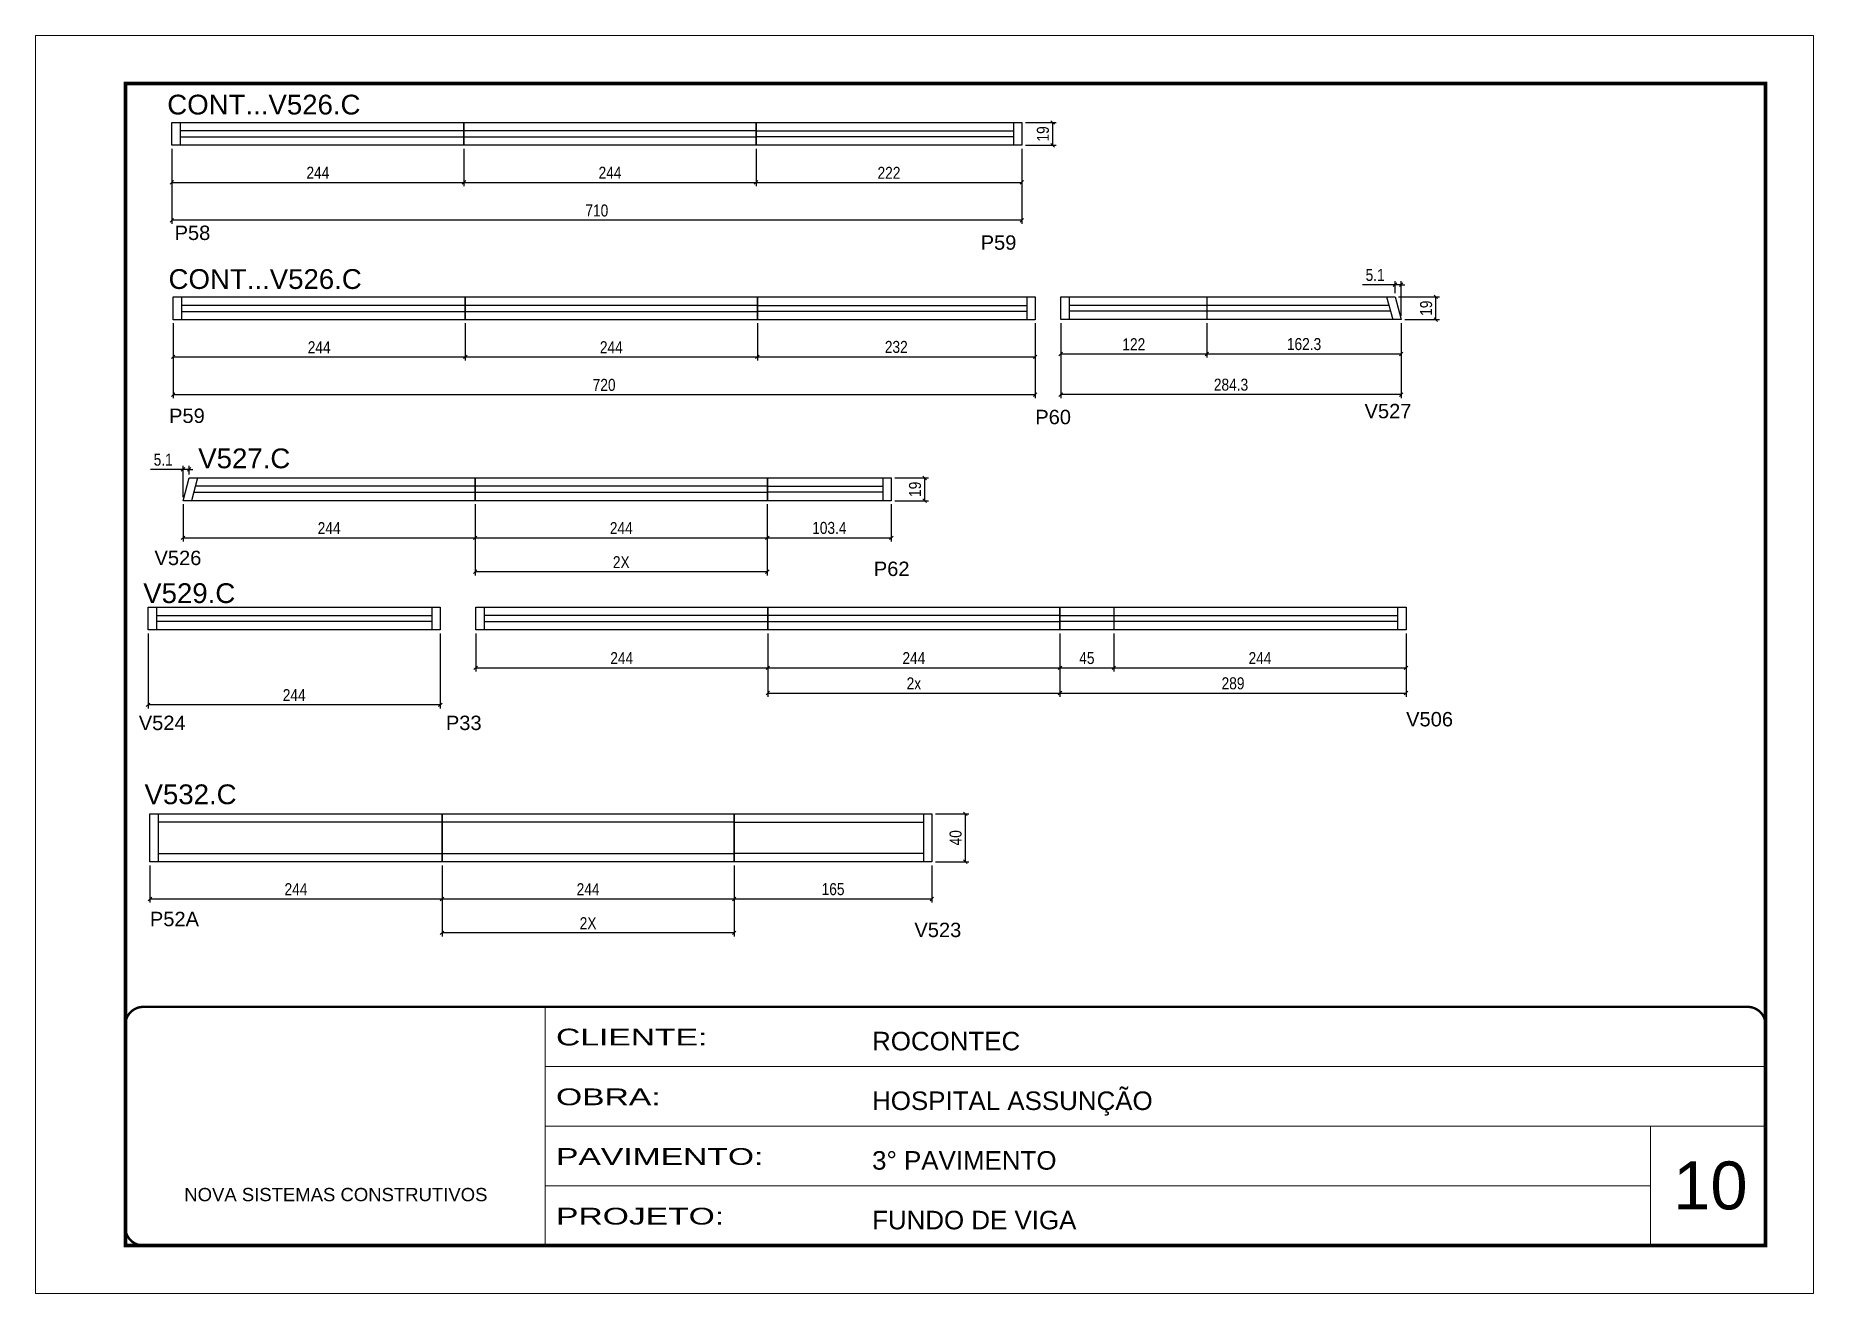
# Model space of a CAD drawing. Extents: x 2216 to 8470, y 226 to 4722.
# Drawn here: x 3815 to 5300, y 1375 to 2425 of the extents above; entities that cross this region are included whole.
import ezdxf

# ---------------------------------------------------------------- set-up
doc = ezdxf.new("R2010")
doc.units = 0
doc.linetypes.add('CONTINUO', pattern=[0])
doc.linetypes.add('DASHED', pattern=[0.75, 0.5, -0.25])
doc.layers.add('00 - FELIPE', color=2, linetype='Continuous', plot=False)
for name, color, linetype in [('5', 5, 'Continuous'), ('COTA', 241, 'Continuous'), ('NOMENCLATURA', 7, 'Continuous'), ('Painéis', 200, 'Continuous'), ('SARR_2.2x7', 40, 'Continuous')]:
    doc.layers.add(name, color=color, linetype=linetype)
for name, color, linetype, lineweight in [('CARIMBO', 255, 'Continuous', 9), ('Folhas', 255, 'Continuous', 9), ('Romaneio', 3, 'Continuous', 13), ('SARRAFO DE PRESSAO', 251, 'DASHED', 9)]:
    doc.layers.add(name, color=color, linetype=linetype, lineweight=lineweight)
doc.styles.add('ARIAL', font='arial.ttf')
doc.styles.add('COTA TECNICA', font='techl___.ttf', dxfattribs={"height": 10})
doc.styles.add('COTA TECNICA-50', font='techl___.ttf', dxfattribs={"height": 10})
doc.styles.get("Standard").update_dxf_attribs({"font": 'arial.ttf'})
doc.styles.add('Tecnologia', font='')
doc.styles.get('Tecnologia').set_extended_font_data('Forgotten Futurist')
doc.dimstyles.new('COTA PAINEL-50', dxfattribs={"dimtxt": 10, "dimasz": 3, "dimexe": 3, "dimexo": 3, "dimgap": 3, "dimtad": 1, "dimdec": 1, "dimzin": 12, "dimdsep": 46, "dimtxsty": 'COTA TECNICA-50', "dimblk1": 'OBLIQUE', "dimblk2": 'OBLIQUE', "dimsah": 1, "dimcen": 0.9, "dimclrd": 4, "dimclre": 4, "dimclrt": 240, "dimadec": 1, "dimazin": 3, "dimtfac": 1, "dimtdec": 1, "dimtmove": 0, "dimatfit": 3, "dimfxl": 1, "dimtolj": 1, "dimtzin": 12, "dimarcsym": 0})
doc.dimstyles.new('PAINEL', dxfattribs={"dimtxt": 10, "dimasz": 3, "dimexe": 3, "dimexo": 3, "dimgap": 3, "dimtad": 1, "dimdec": 1, "dimzin": 12, "dimdsep": 46, "dimtxsty": 'COTA TECNICA', "dimblk1": 'OBLIQUE', "dimblk2": 'OBLIQUE', "dimsah": 1, "dimcen": 0.9, "dimclrd": 4, "dimclre": 4, "dimclrt": 240, "dimadec": 1, "dimazin": 3, "dimtfac": 1, "dimtdec": 1, "dimtmove": 0, "dimatfit": 3, "dimfxl": 1, "dimtolj": 1, "dimtzin": 12, "dimarcsym": 0})

msp = doc.modelspace()

# ---------------------------------------------------------------- texts
at = {"layer": '5', "linetype": 'Continuous'}
for s, p in [('P58', (3930.81, 2254.02)), ('P59', (4604.1, 2245.9)), ('P59', (3926.21, 2101.3)), ('P60', (4649.71, 2100.27)), ('V527', (4924.75, 2105.23)), ('V526', (3914.02, 1982.65)), ('P62', (4514.86, 1973.54)), ('V524', (3900.91, 1844.95)), ('P33', (4157.42, 1844.95)), ('V506', (4959.48, 1848.02)), ('P52A', (3910.18, 1681.22)), ('V523', (4548.75, 1672.11))]:
    msp.add_text(s, height=12, rotation=359.99996, dxfattribs=at).set_placement(p)
at = {"layer": 'CARIMBO', "style": 'ARIAL'}
msp.add_text('10', height=40, dxfattribs=at).set_placement((5182.55, 1444.81))
at = {"layer": 'NOMENCLATURA', "linetype": 'Continuous'}
for s, p in [('CONT...V526.C', (3924.71, 2358.81)), ('CONT...V526.C', (3925.79, 2213.18)), ('V527.C', (3950.58, 2063.49)), ('V529.C', (3904.62, 1950.98)), ('V532.C', (3905.73, 1783.06))]:
    msp.add_text(s, height=16.5, dxfattribs=at).set_placement(p)

# ---------------------------------------------------------------- blocks, each defined once
blk = doc.blocks.new('9999999999')
at = {"color": 30, "linetype": 'CONTINUO'}
for p, q in [((98564.6, 34230.2), (98564.6, 34429.4)), ((98564.6, 34379.6), (99584, 34379.6)), ((98564.6, 34329.8), (99488, 34329.8)), ((99584, 34329.8), (99488, 34329.8)), ((99488, 34329.8), (99488, 34230.2)), ((98564.6, 34280), (99488, 34280))]:
    blk.add_line(p, q, dxfattribs=at)
at = {"color": 30, "linetype": 'CONTINUO', "const_width": 2}
blk.add_lwpolyline([(99584, 34230.2), (99584, 34414.4, 0.414214), (99569, 34429.4), (98229, 34429.4, 0.414214), (98214, 34414.4), (98214, 34245.2, 0.414214), (98229, 34230.2), (99584, 34230.2)], format="xyb", dxfattribs=at)
at = {"layer": 'Folhas'}
blk.add_lwpolyline([(98139, 34190.2), (99624, 34190.2), (99624, 35240.2), (98139, 35240.2)], close=True, dxfattribs=at)
at = {"layer": 'Folhas', "color": 30, "const_width": 3}
blk.add_lwpolyline([(98214, 34230.2), (99584, 34230.2), (99584, 35200.2), (98214, 35200.2)], close=True, dxfattribs=at)
at = {"color": 7, "linetype": 'Continuous', "ltscale": 5, "style": 'ARIAL'}
for s, height, p in [('ROCONTEC', 15.48, (98837.7, 34393.1)), ('HOSPITAL ASSUNÇÃO', 15.483, (98837.7, 34343.3)), ('3° PAVIMENTO', 15.483, (98837.7, 34293.5)), ('NOVA SISTEMAS CONSTRUTIVOS', 11.059, (98263.2, 34267.2)), ('FUNDO DE VIGA', 15.483, (98837.7, 34243.7))]:
    blk.add_text(s, height=height, dxfattribs=at).set_placement(p)
at = {"layer": 'Folhas', "color": 7, "style": 'Tecnologia', "width": 1.5}
for s, p in [('CLIENTE:', (98573.7, 34397.2)), ('OBRA:', (98573.7, 34347.3)), ('PAVIMENTO:', (98573.7, 34297.5)), ('PROJETO:', (98573.7, 34247.7))]:
    blk.add_text(s, height=14, dxfattribs=at).set_placement(p)
blk = doc.blocks.new('_Oblique')
at = {"color": 0, "linetype": 'ByBlock', "lineweight": -2}
blk.add_line((-0.5, -0.5), (0.5, 0.5), dxfattribs=at)
blk = doc.blocks.new('*D144')
at = {"layer": 'COTA', "color": 4, "linetype": 'ByBlock', "lineweight": -2, "transparency": 16777216}
for p, q in [((4416.5, 2330.1), (4416.5, 2299.1)), ((4638.5, 2330.1), (4638.5, 2299.1)), ((4416.5, 2302.1), (4638.5, 2302.1))]:
    blk.add_line(p, q, dxfattribs=at)
at = {"layer": 'Defpoints', "color": 0, "linetype": 'ByBlock', "transparency": 16777216}
for p in [(4416.5, 2333.1), (4638.5, 2333.1), (4638.5, 2302.1)]:
    blk.add_point(p, dxfattribs=at)
at = {"layer": 'COTA', "color": 4, "linetype": 'ByBlock', "lineweight": -2, "transparency": 16777216, "xscale": 3, "yscale": 3, "zscale": 3, "rotation": 180}
blk.add_blockref('_Oblique', (4416.5, 2302.1), dxfattribs=at)
at = {"layer": 'COTA', "color": 4, "linetype": 'ByBlock', "lineweight": -2, "transparency": 16777216, "xscale": 3, "yscale": 3, "zscale": 3}
blk.add_blockref('_Oblique', (4638.5, 2302.1), dxfattribs=at)
at = {"layer": 'COTA', "color": 240, "linetype": 'ByBlock', "transparency": 16777216, "insert": (4527.5, 2310.1), "char_height": 10, "attachment_point": 5, "style": 'COTA TECNICA-50'}
blk.add_mtext('\\A1;222', dxfattribs=at)
blk = doc.blocks.new('*D145')
at = {"layer": 'Defpoints', "color": 0, "linetype": 'ByBlock', "transparency": 16777216}
for p in [(3928.5, 2333.1), (4172.5, 2333.1), (4172.5, 2302.1)]:
    blk.add_point(p, dxfattribs=at)
at = {"layer": 'Romaneio', "color": 4, "linetype": 'ByBlock', "lineweight": -2, "transparency": 16777216}
for p, q in [((3928.5, 2330.1), (3928.5, 2299.1)), ((4172.5, 2330.1), (4172.5, 2299.1)), ((3928.5, 2302.1), (4172.5, 2302.1))]:
    blk.add_line(p, q, dxfattribs=at)
at = {"layer": 'Romaneio', "color": 4, "linetype": 'ByBlock', "lineweight": -2, "transparency": 16777216, "xscale": 3, "yscale": 3, "zscale": 3, "rotation": 180}
blk.add_blockref('_Oblique', (3928.5, 2302.1), dxfattribs=at)
at = {"layer": 'Romaneio', "color": 4, "linetype": 'ByBlock', "lineweight": -2, "transparency": 16777216, "xscale": 3, "yscale": 3, "zscale": 3}
blk.add_blockref('_Oblique', (4172.5, 2302.1), dxfattribs=at)
at = {"layer": 'Romaneio', "color": 240, "linetype": 'ByBlock', "transparency": 16777216, "insert": (4050.5, 2310.2), "char_height": 10, "attachment_point": 5, "style": 'COTA TECNICA-50'}
blk.add_mtext('\\A1;244', dxfattribs=at)
blk = doc.blocks.new('*D29')
at = {"layer": 'Defpoints', "color": 0, "linetype": 'ByBlock', "transparency": 16777216}
for p in [(4172.5, 2333.1), (4416.5, 2333.1), (4416.5, 2302.1)]:
    blk.add_point(p, dxfattribs=at)
at = {"layer": 'Romaneio', "color": 4, "linetype": 'ByBlock', "lineweight": -2, "transparency": 16777216}
for p, q in [((4172.5, 2330.1), (4172.5, 2299.1)), ((4416.5, 2330.1), (4416.5, 2299.1)), ((4172.5, 2302.1), (4416.5, 2302.1))]:
    blk.add_line(p, q, dxfattribs=at)
at = {"layer": 'Romaneio', "color": 4, "linetype": 'ByBlock', "lineweight": -2, "transparency": 16777216, "xscale": 3, "yscale": 3, "zscale": 3, "rotation": 180}
blk.add_blockref('_Oblique', (4172.5, 2302.1), dxfattribs=at)
at = {"layer": 'Romaneio', "color": 4, "linetype": 'ByBlock', "lineweight": -2, "transparency": 16777216, "xscale": 3, "yscale": 3, "zscale": 3}
blk.add_blockref('_Oblique', (4416.5, 2302.1), dxfattribs=at)
at = {"layer": 'Romaneio', "color": 240, "linetype": 'ByBlock', "transparency": 16777216, "insert": (4294.5, 2310.2), "char_height": 10, "attachment_point": 5, "style": 'COTA TECNICA-50'}
blk.add_mtext('\\A1;244', dxfattribs=at)
blk = doc.blocks.new('*D30')
at = {"layer": 'COTA', "color": 4, "linetype": 'ByBlock', "lineweight": -2, "transparency": 16777216}
for p, q in [((3928.5, 2330.1), (3928.5, 2267.5)), ((4638.5, 2330.1), (4638.5, 2267.5)), ((4638.5, 2270.5), (3928.5, 2270.5))]:
    blk.add_line(p, q, dxfattribs=at)
at = {"layer": 'Defpoints', "color": 0, "linetype": 'ByBlock', "transparency": 16777216}
for p in [(3928.5, 2333.1), (4638.5, 2333.1), (3928.5, 2270.5)]:
    blk.add_point(p, dxfattribs=at)
at = {"layer": 'COTA', "color": 4, "linetype": 'ByBlock', "lineweight": -2, "transparency": 16777216, "xscale": 3, "yscale": 3, "zscale": 3, "rotation": 180}
blk.add_blockref('_Oblique', (3928.5, 2270.5), dxfattribs=at)
at = {"layer": 'COTA', "color": 4, "linetype": 'ByBlock', "lineweight": -2, "transparency": 16777216, "xscale": 3, "yscale": 3, "zscale": 3}
blk.add_blockref('_Oblique', (4638.5, 2270.5), dxfattribs=at)
at = {"layer": 'COTA', "color": 240, "linetype": 'ByBlock', "transparency": 16777216, "insert": (4283.5, 2278.6), "char_height": 10, "attachment_point": 5, "style": 'COTA TECNICA-50'}
blk.add_mtext('\\A1;710', dxfattribs=at)
blk = doc.blocks.new('*D146')
at = {"layer": 'COTA', "color": 4, "linetype": 'ByBlock', "lineweight": -2, "transparency": 16777216}
for p, q in [((4641.5, 2352.1), (4667.2, 2352.1)), ((4664.2, 2352.1), (4664.2, 2333.1)), ((4641.5, 2333.1), (4667.2, 2333.1))]:
    blk.add_line(p, q, dxfattribs=at)
at = {"layer": 'Defpoints', "color": 0, "linetype": 'ByBlock', "transparency": 16777216}
for p in [(4638.5, 2352.1), (4638.5, 2333.1), (4664.2, 2333.1)]:
    blk.add_point(p, dxfattribs=at)
at = {"layer": 'COTA', "color": 4, "linetype": 'ByBlock', "lineweight": -2, "transparency": 16777216, "xscale": 3, "yscale": 3, "zscale": 3}
for p, rotation in [((4664.2, 2352.1), 90), ((4664.2, 2333.1), 270)]:
    blk.add_blockref('_Oblique', p, dxfattribs=dict(at, rotation=rotation))
at = {"layer": 'COTA', "color": 240, "linetype": 'ByBlock', "transparency": 16777216, "insert": (4656.1, 2342.6), "char_height": 10, "attachment_point": 5, "rotation": 90, "style": 'COTA TECNICA-50'}
blk.add_mtext('\\A1;19', dxfattribs=at)
blk = doc.blocks.new('*D147')
at = {"layer": 'COTA', "color": 4, "linetype": 'ByBlock', "lineweight": -2, "transparency": 16777216}
for p, q in [((4417.6, 2184.5), (4417.6, 2153.5)), ((4649.6, 2184.5), (4649.6, 2153.5)), ((4417.6, 2156.5), (4649.6, 2156.5))]:
    blk.add_line(p, q, dxfattribs=at)
at = {"layer": 'Defpoints', "color": 0, "linetype": 'ByBlock', "transparency": 16777216}
for p in [(4417.6, 2187.5), (4649.6, 2187.5), (4649.6, 2156.5)]:
    blk.add_point(p, dxfattribs=at)
at = {"layer": 'COTA', "color": 4, "linetype": 'ByBlock', "lineweight": -2, "transparency": 16777216, "xscale": 3, "yscale": 3, "zscale": 3, "rotation": 180}
blk.add_blockref('_Oblique', (4417.6, 2156.5), dxfattribs=at)
at = {"layer": 'COTA', "color": 4, "linetype": 'ByBlock', "lineweight": -2, "transparency": 16777216, "xscale": 3, "yscale": 3, "zscale": 3}
blk.add_blockref('_Oblique', (4649.6, 2156.5), dxfattribs=at)
at = {"layer": 'COTA', "color": 240, "linetype": 'ByBlock', "transparency": 16777216, "insert": (4533.6, 2164.7), "char_height": 10, "attachment_point": 5, "style": 'COTA TECNICA-50'}
blk.add_mtext('\\A1;232', dxfattribs=at)
blk = doc.blocks.new('*D148')
at = {"layer": 'Defpoints', "color": 0, "linetype": 'ByBlock', "transparency": 16777216}
for p in [(3929.6, 2187.5), (4173.6, 2187.5), (4173.6, 2156.5)]:
    blk.add_point(p, dxfattribs=at)
at = {"layer": 'Romaneio', "color": 4, "linetype": 'ByBlock', "lineweight": -2, "transparency": 16777216}
for p, q in [((3929.6, 2184.5), (3929.6, 2153.5)), ((4173.6, 2184.5), (4173.6, 2153.5)), ((3929.6, 2156.5), (4173.6, 2156.5))]:
    blk.add_line(p, q, dxfattribs=at)
at = {"layer": 'Romaneio', "color": 4, "linetype": 'ByBlock', "lineweight": -2, "transparency": 16777216, "xscale": 3, "yscale": 3, "zscale": 3, "rotation": 180}
blk.add_blockref('_Oblique', (3929.6, 2156.5), dxfattribs=at)
at = {"layer": 'Romaneio', "color": 4, "linetype": 'ByBlock', "lineweight": -2, "transparency": 16777216, "xscale": 3, "yscale": 3, "zscale": 3}
blk.add_blockref('_Oblique', (4173.6, 2156.5), dxfattribs=at)
at = {"layer": 'Romaneio', "color": 240, "linetype": 'ByBlock', "transparency": 16777216, "insert": (4051.6, 2164.5), "char_height": 10, "attachment_point": 5, "style": 'COTA TECNICA-50'}
blk.add_mtext('\\A1;244', dxfattribs=at)
blk = doc.blocks.new('*D31')
at = {"layer": 'Defpoints', "color": 0, "linetype": 'ByBlock', "transparency": 16777216}
for p in [(4173.6, 2187.5), (4417.6, 2187.5), (4417.6, 2156.5)]:
    blk.add_point(p, dxfattribs=at)
at = {"layer": 'Romaneio', "color": 4, "linetype": 'ByBlock', "lineweight": -2, "transparency": 16777216}
for p, q in [((4173.6, 2184.5), (4173.6, 2153.5)), ((4417.6, 2184.5), (4417.6, 2153.5)), ((4173.6, 2156.5), (4417.6, 2156.5))]:
    blk.add_line(p, q, dxfattribs=at)
at = {"layer": 'Romaneio', "color": 4, "linetype": 'ByBlock', "lineweight": -2, "transparency": 16777216, "xscale": 3, "yscale": 3, "zscale": 3, "rotation": 180}
blk.add_blockref('_Oblique', (4173.6, 2156.5), dxfattribs=at)
at = {"layer": 'Romaneio', "color": 4, "linetype": 'ByBlock', "lineweight": -2, "transparency": 16777216, "xscale": 3, "yscale": 3, "zscale": 3}
blk.add_blockref('_Oblique', (4417.6, 2156.5), dxfattribs=at)
at = {"layer": 'Romaneio', "color": 240, "linetype": 'ByBlock', "transparency": 16777216, "insert": (4295.6, 2164.5), "char_height": 10, "attachment_point": 5, "style": 'COTA TECNICA-50'}
blk.add_mtext('\\A1;244', dxfattribs=at)
blk = doc.blocks.new('*D32')
at = {"layer": 'COTA', "color": 4, "linetype": 'ByBlock', "lineweight": -2, "transparency": 16777216}
for p, q in [((3929.6, 2184.5), (3929.6, 2121.9)), ((4649.6, 2184.5), (4649.6, 2121.9)), ((4649.6, 2124.9), (3929.6, 2124.9))]:
    blk.add_line(p, q, dxfattribs=at)
at = {"layer": 'Defpoints', "color": 0, "linetype": 'ByBlock', "transparency": 16777216}
for p in [(3929.6, 2187.5), (4649.6, 2187.5), (3929.6, 2124.9)]:
    blk.add_point(p, dxfattribs=at)
at = {"layer": 'COTA', "color": 4, "linetype": 'ByBlock', "lineweight": -2, "transparency": 16777216, "xscale": 3, "yscale": 3, "zscale": 3, "rotation": 180}
blk.add_blockref('_Oblique', (3929.6, 2124.9), dxfattribs=at)
at = {"layer": 'COTA', "color": 4, "linetype": 'ByBlock', "lineweight": -2, "transparency": 16777216, "xscale": 3, "yscale": 3, "zscale": 3}
blk.add_blockref('_Oblique', (4649.6, 2124.9), dxfattribs=at)
at = {"layer": 'COTA', "color": 240, "linetype": 'ByBlock', "transparency": 16777216, "insert": (4289.6, 2133), "char_height": 10, "attachment_point": 5, "style": 'COTA TECNICA-50'}
blk.add_mtext('\\A1;720', dxfattribs=at)
blk = doc.blocks.new('*D33')
at = {"layer": 'COTA', "color": 4, "linetype": 'ByBlock', "lineweight": -2, "transparency": 16777216}
for p, q in [((4953.2, 2206.6), (4987.3, 2206.6)), ((4984.3, 2187.6), (4984.3, 2206.6)), ((4958.3, 2187.6), (4987.3, 2187.6))]:
    blk.add_line(p, q, dxfattribs=at)
at = {"layer": 'Defpoints', "color": 0, "linetype": 'ByBlock', "transparency": 16777216}
for p in [(4950.2, 2206.6), (4984.3, 2206.6), (4955.3, 2187.6)]:
    blk.add_point(p, dxfattribs=at)
at = {"layer": 'COTA', "color": 4, "linetype": 'ByBlock', "lineweight": -2, "transparency": 16777216, "xscale": 3, "yscale": 3, "zscale": 3}
for p, rotation in [((4984.3, 2206.6), 90), ((4984.3, 2187.6), 270)]:
    blk.add_blockref('_Oblique', p, dxfattribs=dict(at, rotation=rotation))
at = {"layer": 'COTA', "color": 240, "linetype": 'ByBlock', "transparency": 16777216, "insert": (4976.2, 2197.1), "char_height": 10, "attachment_point": 5, "rotation": 90, "style": 'COTA TECNICA-50'}
blk.add_mtext('\\A1;19', dxfattribs=at)
blk = doc.blocks.new('*D149')
at = {"layer": 'Defpoints', "color": 0, "linetype": 'ByBlock', "transparency": 16777216}
for p in [(4671, 2187.6), (4955.3, 2187.6), (4671, 2125)]:
    blk.add_point(p, dxfattribs=at)
at = {"layer": 'Romaneio', "color": 4, "linetype": 'ByBlock', "lineweight": -2, "transparency": 16777216}
for p, q in [((4671, 2184.6), (4671, 2122)), ((4955.3, 2184.6), (4955.3, 2122)), ((4955.3, 2125), (4671, 2125))]:
    blk.add_line(p, q, dxfattribs=at)
at = {"layer": 'Romaneio', "color": 4, "linetype": 'ByBlock', "lineweight": -2, "transparency": 16777216, "xscale": 3, "yscale": 3, "zscale": 3}
for p, rotation in [((4671, 2125), 180.0000000064314), ((4955.3, 2125), 6.4314154e-09)]:
    blk.add_blockref('_Oblique', p, dxfattribs=dict(at, rotation=rotation))
at = {"layer": 'Romaneio', "color": 240, "linetype": 'ByBlock', "transparency": 16777216, "insert": (4813.2, 2133.2), "char_height": 10, "attachment_point": 5, "rotation": 0, "style": 'COTA TECNICA-50'}
blk.add_mtext('\\A1;284.3', dxfattribs=at)
blk = doc.blocks.new('*D150')
at = {"layer": 'COTA', "color": 4, "linetype": 'ByBlock', "lineweight": -2, "transparency": 16777216}
for p, q in [((4671, 2184.6), (4671, 2155.9)), ((4793, 2184.6), (4793, 2155.9)), ((4671, 2158.9), (4793, 2158.9))]:
    blk.add_line(p, q, dxfattribs=at)
at = {"layer": 'Defpoints', "color": 0, "linetype": 'ByBlock', "transparency": 16777216}
for p in [(4671, 2187.6), (4793, 2187.6), (4793, 2158.9)]:
    blk.add_point(p, dxfattribs=at)
at = {"layer": 'COTA', "color": 4, "linetype": 'ByBlock', "lineweight": -2, "transparency": 16777216, "xscale": 3, "yscale": 3, "zscale": 3, "rotation": 180}
blk.add_blockref('_Oblique', (4671, 2158.9), dxfattribs=at)
at = {"layer": 'COTA', "color": 4, "linetype": 'ByBlock', "lineweight": -2, "transparency": 16777216, "xscale": 3, "yscale": 3, "zscale": 3}
blk.add_blockref('_Oblique', (4793, 2158.9), dxfattribs=at)
at = {"layer": 'COTA', "color": 240, "linetype": 'ByBlock', "transparency": 16777216, "insert": (4732, 2167), "char_height": 10, "attachment_point": 5, "style": 'COTA TECNICA-50'}
blk.add_mtext('\\A1;122', dxfattribs=at)
blk = doc.blocks.new('*D34')
at = {"layer": 'COTA', "color": 4, "linetype": 'ByBlock', "lineweight": -2, "transparency": 16777216}
for p, q in [((4793, 2184.6), (4793, 2155.9)), ((4955.3, 2184.6), (4955.3, 2155.9)), ((4793, 2158.9), (4955.3, 2158.9))]:
    blk.add_line(p, q, dxfattribs=at)
at = {"layer": 'Defpoints', "color": 0, "linetype": 'ByBlock', "transparency": 16777216}
for p in [(4793, 2187.6), (4955.3, 2187.6), (4955.3, 2158.9)]:
    blk.add_point(p, dxfattribs=at)
at = {"layer": 'COTA', "color": 4, "linetype": 'ByBlock', "lineweight": -2, "transparency": 16777216, "xscale": 3, "yscale": 3, "zscale": 3, "rotation": 180}
blk.add_blockref('_Oblique', (4793, 2158.9), dxfattribs=at)
at = {"layer": 'COTA', "color": 4, "linetype": 'ByBlock', "lineweight": -2, "transparency": 16777216, "xscale": 3, "yscale": 3, "zscale": 3}
blk.add_blockref('_Oblique', (4955.3, 2158.9), dxfattribs=at)
at = {"layer": 'COTA', "color": 240, "linetype": 'ByBlock', "transparency": 16777216, "insert": (4874.2, 2167.1), "char_height": 10, "attachment_point": 5, "style": 'COTA TECNICA-50'}
blk.add_mtext('\\A1;162.3', dxfattribs=at)
blk = doc.blocks.new('*D151')
at = {"layer": 'COTA', "color": 4, "linetype": 'ByBlock', "lineweight": -2, "transparency": 16777216}
for p, q in [((4950.2, 2216.7), (4922.9, 2216.7)), ((4950.2, 2209.6), (4950.2, 2219.7)), ((4955.3, 2216.7), (4950.2, 2216.7)), ((4955.3, 2190.6), (4955.3, 2219.7)), ((4955.3, 2216.7), (4958.3, 2216.7))]:
    blk.add_line(p, q, dxfattribs=at)
at = {"layer": 'Defpoints', "color": 0, "linetype": 'ByBlock', "transparency": 16777216}
for p in [(4950.2, 2216.7), (4950.2, 2206.6), (4955.3, 2187.6)]:
    blk.add_point(p, dxfattribs=at)
at = {"layer": 'COTA', "color": 4, "linetype": 'ByBlock', "lineweight": -2, "transparency": 16777216, "xscale": 3, "yscale": 3, "zscale": 3}
blk.add_blockref('_Oblique', (4950.2, 2216.7), dxfattribs=at)
at = {"layer": 'COTA', "color": 4, "linetype": 'ByBlock', "lineweight": -2, "transparency": 16777216, "xscale": 3, "yscale": 3, "zscale": 3, "rotation": 180}
blk.add_blockref('_Oblique', (4955.3, 2216.7), dxfattribs=at)
at = {"layer": 'COTA', "color": 240, "linetype": 'ByBlock', "transparency": 16777216, "insert": (4933.6, 2224.8), "char_height": 10, "attachment_point": 5, "style": 'COTA TECNICA-50'}
blk.add_mtext('\\A1;5.1', dxfattribs=at)
blk = doc.blocks.new('*D152')
at = {"layer": 'COTA', "color": 4, "linetype": 'ByBlock', "lineweight": -2, "transparency": 16777216}
for p, q in [((4425.9, 2033.4), (4425.9, 2002.4)), ((4529.4, 2033.4), (4529.4, 2002.4)), ((4425.9, 2005.4), (4529.4, 2005.4))]:
    blk.add_line(p, q, dxfattribs=at)
at = {"layer": 'Defpoints', "color": 0, "linetype": 'ByBlock', "transparency": 16777216}
for p in [(4425.9, 2036.4), (4529.4, 2036.4), (4529.4, 2005.4)]:
    blk.add_point(p, dxfattribs=at)
at = {"layer": 'COTA', "color": 4, "linetype": 'ByBlock', "lineweight": -2, "transparency": 16777216, "xscale": 3, "yscale": 3, "zscale": 3, "rotation": 180}
blk.add_blockref('_Oblique', (4425.9, 2005.4), dxfattribs=at)
at = {"layer": 'COTA', "color": 4, "linetype": 'ByBlock', "lineweight": -2, "transparency": 16777216, "xscale": 3, "yscale": 3, "zscale": 3}
blk.add_blockref('_Oblique', (4529.4, 2005.4), dxfattribs=at)
at = {"layer": 'COTA', "color": 240, "linetype": 'ByBlock', "transparency": 16777216, "insert": (4477.7, 2013.6), "char_height": 10, "attachment_point": 5, "style": 'COTA TECNICA-50'}
blk.add_mtext('\\A1;103.4', dxfattribs=at)
blk = doc.blocks.new('*D153')
at = {"layer": 'Defpoints', "color": 0, "linetype": 'ByBlock', "transparency": 16777216}
for p in [(3937.9, 2036.4), (4181.9, 2036.4), (4181.9, 2005.4)]:
    blk.add_point(p, dxfattribs=at)
at = {"layer": 'Romaneio', "color": 4, "linetype": 'ByBlock', "lineweight": -2, "transparency": 16777216}
for p, q in [((3937.9, 2033.4), (3937.9, 2002.4)), ((4181.9, 2033.4), (4181.9, 2002.4)), ((3937.9, 2005.4), (4181.9, 2005.4))]:
    blk.add_line(p, q, dxfattribs=at)
at = {"layer": 'Romaneio', "color": 4, "linetype": 'ByBlock', "lineweight": -2, "transparency": 16777216, "xscale": 3, "yscale": 3, "zscale": 3, "rotation": 180}
blk.add_blockref('_Oblique', (3937.9, 2005.4), dxfattribs=at)
at = {"layer": 'Romaneio', "color": 4, "linetype": 'ByBlock', "lineweight": -2, "transparency": 16777216, "xscale": 3, "yscale": 3, "zscale": 3}
blk.add_blockref('_Oblique', (4181.9, 2005.4), dxfattribs=at)
at = {"layer": 'Romaneio', "color": 240, "linetype": 'ByBlock', "transparency": 16777216, "insert": (4059.9, 2013.5), "char_height": 10, "attachment_point": 5, "style": 'COTA TECNICA-50'}
blk.add_mtext('\\A1;244', dxfattribs=at)
blk = doc.blocks.new('*D35')
at = {"layer": 'Defpoints', "color": 0, "linetype": 'ByBlock', "transparency": 16777216}
for p in [(4181.9, 2036.4), (4425.9, 2036.4), (4425.9, 2005.4)]:
    blk.add_point(p, dxfattribs=at)
at = {"layer": 'Romaneio', "color": 4, "linetype": 'ByBlock', "lineweight": -2, "transparency": 16777216}
for p, q in [((4181.9, 2033.4), (4181.9, 2002.4)), ((4425.9, 2033.4), (4425.9, 2002.4)), ((4181.9, 2005.4), (4425.9, 2005.4))]:
    blk.add_line(p, q, dxfattribs=at)
at = {"layer": 'Romaneio', "color": 4, "linetype": 'ByBlock', "lineweight": -2, "transparency": 16777216, "xscale": 3, "yscale": 3, "zscale": 3, "rotation": 180}
blk.add_blockref('_Oblique', (4181.9, 2005.4), dxfattribs=at)
at = {"layer": 'Romaneio', "color": 4, "linetype": 'ByBlock', "lineweight": -2, "transparency": 16777216, "xscale": 3, "yscale": 3, "zscale": 3}
blk.add_blockref('_Oblique', (4425.9, 2005.4), dxfattribs=at)
at = {"layer": 'Romaneio', "color": 240, "linetype": 'ByBlock', "transparency": 16777216, "insert": (4303.9, 2013.5), "char_height": 10, "attachment_point": 5, "style": 'COTA TECNICA-50'}
blk.add_mtext('\\A1;244', dxfattribs=at)
blk = doc.blocks.new('*D36')
at = {"layer": 'COTA', "color": 4, "linetype": 'ByBlock', "lineweight": -2, "transparency": 16777216}
for p, q in [((4181.9, 2033.4), (4181.9, 1974.1)), ((4425.9, 2033.4), (4425.9, 1974.1)), ((4425.9, 1977.1), (4181.9, 1977.1))]:
    blk.add_line(p, q, dxfattribs=at)
at = {"layer": 'Defpoints', "color": 0, "linetype": 'ByBlock', "transparency": 16777216}
for p in [(4181.9, 2036.4), (4425.9, 2036.4), (4181.9, 1977.1)]:
    blk.add_point(p, dxfattribs=at)
at = {"layer": 'COTA', "color": 4, "linetype": 'ByBlock', "lineweight": -2, "transparency": 16777216, "xscale": 3, "yscale": 3, "zscale": 3, "rotation": 180}
blk.add_blockref('_Oblique', (4181.9, 1977.1), dxfattribs=at)
at = {"layer": 'COTA', "color": 4, "linetype": 'ByBlock', "lineweight": -2, "transparency": 16777216, "xscale": 3, "yscale": 3, "zscale": 3}
blk.add_blockref('_Oblique', (4425.9, 1977.1), dxfattribs=at)
at = {"layer": 'COTA', "color": 240, "linetype": 'ByBlock', "transparency": 16777216, "insert": (4303.9, 1985.1), "char_height": 10, "attachment_point": 5, "style": 'COTA TECNICA-50'}
blk.add_mtext('\\A1;2X', dxfattribs=at)
blk = doc.blocks.new('*D154')
at = {"layer": 'COTA', "color": 4, "linetype": 'ByBlock', "lineweight": -2, "transparency": 16777216}
for p, q in [((4532.4, 2055.4), (4560.4, 2055.4)), ((4557.4, 2036.4), (4557.4, 2055.4)), ((4532.4, 2036.4), (4560.4, 2036.4))]:
    blk.add_line(p, q, dxfattribs=at)
at = {"layer": 'Defpoints', "color": 0, "linetype": 'ByBlock', "transparency": 16777216}
for p in [(4529.4, 2055.4), (4557.4, 2055.4), (4529.4, 2036.4)]:
    blk.add_point(p, dxfattribs=at)
at = {"layer": 'COTA', "color": 4, "linetype": 'ByBlock', "lineweight": -2, "transparency": 16777216, "xscale": 3, "yscale": 3, "zscale": 3}
for p, rotation in [((4557.4, 2055.4), 90), ((4557.4, 2036.4), 270)]:
    blk.add_blockref('_Oblique', p, dxfattribs=dict(at, rotation=rotation))
at = {"layer": 'COTA', "color": 240, "linetype": 'ByBlock', "transparency": 16777216, "insert": (4549.3, 2045.9), "char_height": 10, "attachment_point": 5, "rotation": 90, "style": 'COTA TECNICA-50'}
blk.add_mtext('\\A1;19', dxfattribs=at)
blk = doc.blocks.new('*D207')
at = {"layer": 'Defpoints', "color": 0, "linetype": 'ByBlock', "transparency": 16777216}
for p in [(3908.7, 1928.6), (4152.7, 1928.6), (3908.7, 1866)]:
    blk.add_point(p, dxfattribs=at)
at = {"layer": 'Romaneio', "color": 4, "linetype": 'ByBlock', "lineweight": -2, "transparency": 16777216}
for p, q in [((3908.7, 1925.6), (3908.7, 1863)), ((4152.7, 1925.6), (4152.7, 1863)), ((4152.7, 1866), (3908.7, 1866))]:
    blk.add_line(p, q, dxfattribs=at)
at = {"layer": 'Romaneio', "color": 4, "linetype": 'ByBlock', "lineweight": -2, "transparency": 16777216, "xscale": 3, "yscale": 3, "zscale": 3}
for p, rotation in [((3908.7, 1866), 180.0000000074936), ((4152.7, 1866), 7.4936057e-09)]:
    blk.add_blockref('_Oblique', p, dxfattribs=dict(at, rotation=rotation))
at = {"layer": 'Romaneio', "color": 240, "linetype": 'ByBlock', "transparency": 16777216, "insert": (4030.7, 1874.1), "char_height": 10, "attachment_point": 5, "rotation": 0, "style": 'COTA TECNICA-50'}
blk.add_mtext('\\A1;244', dxfattribs=at)
blk = doc.blocks.new('*D208')
at = {"layer": 'COTA', "color": 4, "linetype": 'ByBlock', "lineweight": -2, "transparency": 16777216}
for p, q in [((4670.3, 1925.6), (4670.3, 1872.8)), ((4959.4, 1925.6), (4959.4, 1872.8)), ((4670.3, 1875.8), (4959.4, 1875.8))]:
    blk.add_line(p, q, dxfattribs=at)
at = {"layer": 'Defpoints', "color": 0, "linetype": 'ByBlock', "transparency": 16777216}
for p in [(4670.3, 1928.6), (4959.4, 1928.6), (4959.4, 1875.8)]:
    blk.add_point(p, dxfattribs=at)
at = {"layer": 'COTA', "color": 4, "linetype": 'ByBlock', "lineweight": -2, "transparency": 16777216, "xscale": 3, "yscale": 3, "zscale": 3, "rotation": 180}
blk.add_blockref('_Oblique', (4670.3, 1875.8), dxfattribs=at)
at = {"layer": 'COTA', "color": 4, "linetype": 'ByBlock', "lineweight": -2, "transparency": 16777216, "xscale": 3, "yscale": 3, "zscale": 3}
blk.add_blockref('_Oblique', (4959.4, 1875.8), dxfattribs=at)
at = {"layer": 'COTA', "color": 240, "linetype": 'ByBlock', "transparency": 16777216, "insert": (4814.9, 1883.9), "char_height": 10, "attachment_point": 5, "style": 'COTA TECNICA-50'}
blk.add_mtext('\\A1;289', dxfattribs=at)
blk = doc.blocks.new('*D209')
at = {"layer": 'Defpoints', "color": 0, "linetype": 'ByBlock', "transparency": 16777216}
for p in [(4182.3, 1928.6), (4426.3, 1928.6), (4426.3, 1896.9)]:
    blk.add_point(p, dxfattribs=at)
at = {"layer": 'Romaneio', "color": 4, "linetype": 'ByBlock', "lineweight": -2, "transparency": 16777216}
for p, q in [((4182.3, 1925.6), (4182.3, 1893.9)), ((4426.3, 1925.6), (4426.3, 1893.9)), ((4182.3, 1896.9), (4426.3, 1896.9))]:
    blk.add_line(p, q, dxfattribs=at)
at = {"layer": 'Romaneio', "color": 4, "linetype": 'ByBlock', "lineweight": -2, "transparency": 16777216, "xscale": 3, "yscale": 3, "zscale": 3, "rotation": 180}
blk.add_blockref('_Oblique', (4182.3, 1896.9), dxfattribs=at)
at = {"layer": 'Romaneio', "color": 4, "linetype": 'ByBlock', "lineweight": -2, "transparency": 16777216, "xscale": 3, "yscale": 3, "zscale": 3}
blk.add_blockref('_Oblique', (4426.3, 1896.9), dxfattribs=at)
at = {"layer": 'Romaneio', "color": 240, "linetype": 'ByBlock', "transparency": 16777216, "insert": (4304.3, 1905), "char_height": 10, "attachment_point": 5, "style": 'COTA TECNICA-50'}
blk.add_mtext('\\A1;244', dxfattribs=at)
blk = doc.blocks.new('*D83')
at = {"layer": 'Defpoints', "color": 0, "linetype": 'ByBlock', "transparency": 16777216}
for p in [(4426.3, 1928.6), (4670.3, 1928.6), (4670.3, 1896.9)]:
    blk.add_point(p, dxfattribs=at)
at = {"layer": 'Romaneio', "color": 4, "linetype": 'ByBlock', "lineweight": -2, "transparency": 16777216}
for p, q in [((4426.3, 1925.6), (4426.3, 1893.9)), ((4670.3, 1925.6), (4670.3, 1893.9)), ((4426.3, 1896.9), (4670.3, 1896.9))]:
    blk.add_line(p, q, dxfattribs=at)
at = {"layer": 'Romaneio', "color": 4, "linetype": 'ByBlock', "lineweight": -2, "transparency": 16777216, "xscale": 3, "yscale": 3, "zscale": 3, "rotation": 180}
blk.add_blockref('_Oblique', (4426.3, 1896.9), dxfattribs=at)
at = {"layer": 'Romaneio', "color": 4, "linetype": 'ByBlock', "lineweight": -2, "transparency": 16777216, "xscale": 3, "yscale": 3, "zscale": 3}
blk.add_blockref('_Oblique', (4670.3, 1896.9), dxfattribs=at)
at = {"layer": 'Romaneio', "color": 240, "linetype": 'ByBlock', "transparency": 16777216, "insert": (4548.3, 1905), "char_height": 10, "attachment_point": 5, "style": 'COTA TECNICA-50'}
blk.add_mtext('\\A1;244', dxfattribs=at)
blk = doc.blocks.new('*D210')
at = {"layer": 'COTA', "color": 4, "linetype": 'ByBlock', "lineweight": -2, "transparency": 16777216}
for p, q in [((4398.2, 1732), (4398.2, 1701)), ((4563.3, 1732), (4563.3, 1701)), ((4398.2, 1704), (4563.3, 1704))]:
    blk.add_line(p, q, dxfattribs=at)
at = {"layer": 'Defpoints', "color": 0, "linetype": 'ByBlock', "transparency": 16777216}
for p in [(4398.2, 1735), (4563.3, 1735), (4563.3, 1704)]:
    blk.add_point(p, dxfattribs=at)
at = {"layer": 'COTA', "color": 4, "linetype": 'ByBlock', "lineweight": -2, "transparency": 16777216, "xscale": 3, "yscale": 3, "zscale": 3, "rotation": 180}
blk.add_blockref('_Oblique', (4398.2, 1704), dxfattribs=at)
at = {"layer": 'COTA', "color": 4, "linetype": 'ByBlock', "lineweight": -2, "transparency": 16777216, "xscale": 3, "yscale": 3, "zscale": 3}
blk.add_blockref('_Oblique', (4563.3, 1704), dxfattribs=at)
at = {"layer": 'COTA', "color": 240, "linetype": 'ByBlock', "transparency": 16777216, "insert": (4480.8, 1712.1), "char_height": 10, "attachment_point": 5, "style": 'COTA TECNICA-50'}
blk.add_mtext('\\A1;165', dxfattribs=at)
blk = doc.blocks.new('*D211')
at = {"layer": 'Defpoints', "color": 0, "linetype": 'ByBlock', "transparency": 16777216}
for p in [(3910.2, 1735), (4154.2, 1735), (4154.2, 1704)]:
    blk.add_point(p, dxfattribs=at)
at = {"layer": 'Romaneio', "color": 4, "linetype": 'ByBlock', "lineweight": -2, "transparency": 16777216}
for p, q in [((3910.2, 1732), (3910.2, 1701)), ((4154.2, 1732), (4154.2, 1701)), ((3910.2, 1704), (4154.2, 1704))]:
    blk.add_line(p, q, dxfattribs=at)
at = {"layer": 'Romaneio', "color": 4, "linetype": 'ByBlock', "lineweight": -2, "transparency": 16777216, "xscale": 3, "yscale": 3, "zscale": 3, "rotation": 180}
blk.add_blockref('_Oblique', (3910.2, 1704), dxfattribs=at)
at = {"layer": 'Romaneio', "color": 4, "linetype": 'ByBlock', "lineweight": -2, "transparency": 16777216, "xscale": 3, "yscale": 3, "zscale": 3}
blk.add_blockref('_Oblique', (4154.2, 1704), dxfattribs=at)
at = {"layer": 'Romaneio', "color": 240, "linetype": 'ByBlock', "transparency": 16777216, "insert": (4032.2, 1712.1), "char_height": 10, "attachment_point": 5, "style": 'COTA TECNICA-50'}
blk.add_mtext('\\A1;244', dxfattribs=at)
blk = doc.blocks.new('*D84')
at = {"layer": 'Defpoints', "color": 0, "linetype": 'ByBlock', "transparency": 16777216}
for p in [(4154.2, 1735), (4398.2, 1735), (4398.2, 1704)]:
    blk.add_point(p, dxfattribs=at)
at = {"layer": 'Romaneio', "color": 4, "linetype": 'ByBlock', "lineweight": -2, "transparency": 16777216}
for p, q in [((4154.2, 1732), (4154.2, 1701)), ((4398.2, 1732), (4398.2, 1701)), ((4154.2, 1704), (4398.2, 1704))]:
    blk.add_line(p, q, dxfattribs=at)
at = {"layer": 'Romaneio', "color": 4, "linetype": 'ByBlock', "lineweight": -2, "transparency": 16777216, "xscale": 3, "yscale": 3, "zscale": 3, "rotation": 180}
blk.add_blockref('_Oblique', (4154.2, 1704), dxfattribs=at)
at = {"layer": 'Romaneio', "color": 4, "linetype": 'ByBlock', "lineweight": -2, "transparency": 16777216, "xscale": 3, "yscale": 3, "zscale": 3}
blk.add_blockref('_Oblique', (4398.2, 1704), dxfattribs=at)
at = {"layer": 'Romaneio', "color": 240, "linetype": 'ByBlock', "transparency": 16777216, "insert": (4276.2, 1712.1), "char_height": 10, "attachment_point": 5, "style": 'COTA TECNICA-50'}
blk.add_mtext('\\A1;244', dxfattribs=at)
blk = doc.blocks.new('*D85')
at = {"layer": 'COTA', "color": 4, "linetype": 'ByBlock', "lineweight": -2, "transparency": 16777216}
for p, q in [((4154.2, 1732), (4154.2, 1672.7)), ((4398.2, 1732), (4398.2, 1672.7)), ((4398.2, 1675.7), (4154.2, 1675.7))]:
    blk.add_line(p, q, dxfattribs=at)
at = {"layer": 'Defpoints', "color": 0, "linetype": 'ByBlock', "transparency": 16777216}
for p in [(4154.2, 1735), (4398.2, 1735), (4154.2, 1675.7)]:
    blk.add_point(p, dxfattribs=at)
at = {"layer": 'COTA', "color": 4, "linetype": 'ByBlock', "lineweight": -2, "transparency": 16777216, "xscale": 3, "yscale": 3, "zscale": 3, "rotation": 180}
blk.add_blockref('_Oblique', (4154.2, 1675.7), dxfattribs=at)
at = {"layer": 'COTA', "color": 4, "linetype": 'ByBlock', "lineweight": -2, "transparency": 16777216, "xscale": 3, "yscale": 3, "zscale": 3}
blk.add_blockref('_Oblique', (4398.2, 1675.7), dxfattribs=at)
at = {"layer": 'COTA', "color": 240, "linetype": 'ByBlock', "transparency": 16777216, "insert": (4276.2, 1683.7), "char_height": 10, "attachment_point": 5, "style": 'COTA TECNICA-50'}
blk.add_mtext('\\A1;2X', dxfattribs=at)
blk = doc.blocks.new('*D212')
at = {"layer": 'COTA', "color": 4, "linetype": 'ByBlock', "lineweight": -2, "transparency": 16777216}
for p, q in [((4566.3, 1775), (4594.3, 1775)), ((4591.3, 1735), (4591.3, 1775)), ((4566.3, 1735), (4594.3, 1735))]:
    blk.add_line(p, q, dxfattribs=at)
at = {"layer": 'Defpoints', "color": 0, "linetype": 'ByBlock', "transparency": 16777216}
for p in [(4563.3, 1775), (4591.3, 1775), (4563.3, 1735)]:
    blk.add_point(p, dxfattribs=at)
at = {"layer": 'COTA', "color": 4, "linetype": 'ByBlock', "lineweight": -2, "transparency": 16777216, "xscale": 3, "yscale": 3, "zscale": 3}
for p, rotation in [((4591.3, 1775), 90), ((4591.3, 1735), 270)]:
    blk.add_blockref('_Oblique', p, dxfattribs=dict(at, rotation=rotation))
at = {"layer": 'COTA', "color": 240, "linetype": 'ByBlock', "transparency": 16777216, "insert": (4583.2, 1755), "char_height": 10, "attachment_point": 5, "rotation": 90, "style": 'COTA TECNICA-50'}
blk.add_mtext('\\A1;40', dxfattribs=at)
blk = doc.blocks.new('*D213')
at = {"layer": 'COTA', "color": 4, "linetype": 'ByBlock', "lineweight": -2, "transparency": 16777216}
for p, q in [((3937.9, 2039.4), (3937.9, 2065.5)), ((3943, 2058.4), (3943, 2065.5)), ((3937.9, 2062.5), (3910.7, 2062.5)), ((3943, 2062.5), (3937.9, 2062.5)), ((3943, 2062.5), (3946, 2062.5))]:
    blk.add_line(p, q, dxfattribs=at)
at = {"layer": 'Defpoints', "color": 0, "linetype": 'ByBlock', "transparency": 16777216}
for p in [(3937.9, 2062.5), (3943, 2055.4), (3937.9, 2036.4)]:
    blk.add_point(p, dxfattribs=at)
at = {"layer": 'COTA', "color": 4, "linetype": 'ByBlock', "lineweight": -2, "transparency": 16777216, "xscale": 3, "yscale": 3, "zscale": 3}
blk.add_blockref('_Oblique', (3937.9, 2062.5), dxfattribs=at)
at = {"layer": 'COTA', "color": 4, "linetype": 'ByBlock', "lineweight": -2, "transparency": 16777216, "xscale": 3, "yscale": 3, "zscale": 3, "rotation": 180}
blk.add_blockref('_Oblique', (3943, 2062.5), dxfattribs=at)
at = {"layer": 'COTA', "color": 240, "linetype": 'ByBlock', "transparency": 16777216, "insert": (3921.3, 2070.6), "char_height": 10, "attachment_point": 5, "style": 'COTA TECNICA-50'}
blk.add_mtext('\\A1;5.1', dxfattribs=at)
blk = doc.blocks.new('*D230')
at = {"layer": '00 - FELIPE', "color": 4, "lineweight": -2, "transparency": 16777216}
for p, q in [((4426.3, 1925.6), (4426.3, 1872.8)), ((4670.3, 1925.6), (4670.3, 1872.8)), ((4426.3, 1875.8), (4670.3, 1875.8))]:
    blk.add_line(p, q, dxfattribs=at)
at = {"layer": 'Defpoints', "color": 0, "transparency": 16777216}
for p in [(4426.3, 1928.6), (4670.3, 1928.6), (4670.3, 1875.8)]:
    blk.add_point(p, dxfattribs=at)
at = {"layer": '00 - FELIPE', "color": 4, "lineweight": -2, "transparency": 16777216, "xscale": 3, "yscale": 3, "zscale": 3, "rotation": 180}
blk.add_blockref('_Oblique', (4426.3, 1875.8), dxfattribs=at)
at = {"layer": '00 - FELIPE', "color": 4, "lineweight": -2, "transparency": 16777216, "xscale": 3, "yscale": 3, "zscale": 3}
blk.add_blockref('_Oblique', (4670.3, 1875.8), dxfattribs=at)
at = {"layer": '00 - FELIPE', "color": 240, "transparency": 16777216, "insert": (4548.3, 1883.9), "char_height": 10, "attachment_point": 5, "style": 'COTA TECNICA'}
blk.add_mtext('\\A1;2x', dxfattribs=at)
blk = doc.blocks.new('*D231')
at = {"layer": '00 - FELIPE', "color": 4, "lineweight": -2, "transparency": 16777216}
for p, q in [((4670.3, 1925.6), (4670.3, 1893.9)), ((4715.3, 1925.6), (4715.3, 1893.9)), ((4670.3, 1896.9), (4715.3, 1896.9))]:
    blk.add_line(p, q, dxfattribs=at)
at = {"layer": 'Defpoints', "color": 0, "transparency": 16777216}
for p in [(4670.3, 1928.6), (4715.3, 1928.6), (4715.3, 1896.9)]:
    blk.add_point(p, dxfattribs=at)
at = {"layer": '00 - FELIPE', "color": 4, "lineweight": -2, "transparency": 16777216, "xscale": 3, "yscale": 3, "zscale": 3, "rotation": 180}
blk.add_blockref('_Oblique', (4670.3, 1896.9), dxfattribs=at)
at = {"layer": '00 - FELIPE', "color": 4, "lineweight": -2, "transparency": 16777216, "xscale": 3, "yscale": 3, "zscale": 3}
blk.add_blockref('_Oblique', (4715.3, 1896.9), dxfattribs=at)
at = {"layer": '00 - FELIPE', "color": 240, "transparency": 16777216, "insert": (4692.8, 1905), "char_height": 10, "attachment_point": 5, "style": 'COTA TECNICA'}
blk.add_mtext('\\A1;45', dxfattribs=at)
blk = doc.blocks.new('*D232')
at = {"layer": '00 - FELIPE', "color": 4, "lineweight": -2, "transparency": 16777216}
for p, q in [((4715.3, 1925.6), (4715.3, 1893.9)), ((4959.4, 1925.6), (4959.4, 1893.9)), ((4715.3, 1896.9), (4959.4, 1896.9))]:
    blk.add_line(p, q, dxfattribs=at)
at = {"layer": 'Defpoints', "color": 0, "transparency": 16777216}
for p in [(4715.3, 1928.6), (4959.4, 1928.6), (4959.4, 1896.9)]:
    blk.add_point(p, dxfattribs=at)
at = {"layer": '00 - FELIPE', "color": 4, "lineweight": -2, "transparency": 16777216, "xscale": 3, "yscale": 3, "zscale": 3, "rotation": 180}
blk.add_blockref('_Oblique', (4715.3, 1896.9), dxfattribs=at)
at = {"layer": '00 - FELIPE', "color": 4, "lineweight": -2, "transparency": 16777216, "xscale": 3, "yscale": 3, "zscale": 3}
blk.add_blockref('_Oblique', (4959.4, 1896.9), dxfattribs=at)
at = {"layer": '00 - FELIPE', "color": 240, "transparency": 16777216, "insert": (4837.4, 1905), "char_height": 10, "attachment_point": 5, "style": 'COTA TECNICA'}
blk.add_mtext('\\A1;244', dxfattribs=at)

# ---------------------------------------------------------------- dimensions: what is measured, and where the dimension line sits
at = {"layer": '00 - FELIPE'}
dim = msp.add_linear_dim(base=(4670.34, 1875.82), p1=(4426.34, 1928.59), p2=(4670.34, 1928.59), text='2x', dimstyle='PAINEL', dxfattribs=at)
dim.commit()
dim.dimension.update_dxf_attribs({"geometry": '*D230', "text_midpoint": (4548.34, 1883.88)})
for base, p1, p2, picture, middle in [((4715.34, 1896.92), (4670.34, 1928.59), (4715.34, 1928.59), '*D231', (4692.84, 1905.03)), ((4959.37, 1896.92), (4715.34, 1928.59), (4959.37, 1928.59), '*D232', (4837.36, 1904.99))]:
    dim = msp.add_linear_dim(base=base, p1=p1, p2=p2, dimstyle='PAINEL', dxfattribs=at)
    dim.commit()
    dim.dimension.update_dxf_attribs({"geometry": picture, "text_midpoint": middle})
at = {"layer": 'COTA', "linetype": 'ByBlock'}
for base, p1, p2, picture, middle in [((4664.19, 2333.09), (4638.52, 2352.09), (4638.52, 2333.09), '*D146', (4656.1, 2342.59)), ((4984.27, 2206.57), (4955.3, 2187.57), (4950.18, 2206.57), '*D33', (4976.19, 2197.07)), ((4557.38, 2055.41), (4529.38, 2036.41), (4529.38, 2055.41), '*D154', (4549.3, 2045.91)), ((4591.28, 1774.98), (4563.27, 1734.98), (4563.27, 1774.98), '*D212', (4583.17, 1754.98))]:
    dim = msp.add_linear_dim(base=base, p1=p1, p2=p2, angle=90, dimstyle='COTA PAINEL-50', override={"dimarcsym": 1}, dxfattribs=at)
    dim.commit()
    dim.dimension.update_dxf_attribs({"geometry": picture, "text_midpoint": middle})
for base, p1, p2, picture, middle in [((3928.48, 2270.52), (4638.52, 2333.09), (3928.48, 2333.09), '*D30', (4283.5, 2278.62)), ((4638.52, 2302.1), (4416.48, 2333.09), (4638.52, 2333.09), '*D144', (4527.5, 2310.1)), ((4950.18, 2216.73), (4955.3, 2187.57), (4950.18, 2206.57), '*D151', (4933.56, 2224.84)), ((3929.57, 2124.89), (4649.6, 2187.46), (3929.57, 2187.46), '*D32', (4289.59, 2132.99)), ((4649.6, 2156.46), (4417.57, 2187.46), (4649.6, 2187.46), '*D147', (4533.59, 2164.68)), ((4793, 2158.9), (4671, 2187.57), (4793, 2187.57), '*D150', (4732, 2166.96)), ((4955.3, 2158.9), (4793, 2187.57), (4955.3, 2187.57), '*D34', (4874.15, 2167.12)), ((3937.94, 2062.45), (3943.04, 2055.41), (3937.94, 2036.41), '*D213', (3921.32, 2070.56)), ((4529.38, 2005.42), (4425.94, 2036.41), (4529.38, 2036.41), '*D152', (4477.66, 2013.64)), ((4959.37, 1875.82), (4670.34, 1928.59), (4959.37, 1928.59), '*D208', (4814.86, 1883.93)), ((4563.27, 1703.99), (4398.23, 1734.98), (4563.27, 1734.98), '*D210', (4480.75, 1712.1))]:
    dim = msp.add_linear_dim(base=base, p1=p1, p2=p2, dimstyle='COTA PAINEL-50', override={"dimarcsym": 1}, dxfattribs=at)
    dim.commit()
    dim.dimension.update_dxf_attribs({"geometry": picture, "text_midpoint": middle})
for base, p1, p2, picture, middle in [((4181.94, 1977.09), (4425.94, 2036.41), (4181.94, 2036.41), '*D36', (4303.94, 1985.15)), ((4154.23, 1675.66), (4398.23, 1734.98), (4154.23, 1734.98), '*D85', (4276.23, 1683.72))]:
    dim = msp.add_linear_dim(base=base, p1=p1, p2=p2, text='2X', dimstyle='COTA PAINEL-50', override={"dimarcsym": 1}, dxfattribs=at)
    dim.commit()
    dim.dimension.update_dxf_attribs({"geometry": picture, "text_midpoint": middle})
at = {"layer": 'Romaneio', "linetype": 'ByBlock'}
for p1, p2, distance, picture, middle in [((3928.48, 2333.09), (4172.48, 2333.09), -30.99, '*D145', (4050.48, 2310.17)), ((4172.48, 2333.09), (4416.48, 2333.09), -30.99, '*D29', (4294.48, 2310.17)), ((3929.57, 2187.46), (4173.57, 2187.46), -30.99, '*D148', (4051.57, 2164.54)), ((4173.57, 2187.46), (4417.57, 2187.46), -30.99, '*D31', (4295.57, 2164.54)), ((4955.3, 2187.57), (4671, 2187.57), 62.56, '*D149', (4813.15, 2133.24)), ((3937.94, 2036.41), (4181.94, 2036.41), -30.99, '*D153', (4059.94, 2013.5)), ((4181.94, 2036.41), (4425.94, 2036.41), -30.99, '*D35', (4303.94, 2013.5)), ((4152.72, 1928.59), (3908.72, 1928.59), 62.56, '*D207', (4030.72, 1874.1)), ((4182.34, 1928.59), (4426.34, 1928.59), -31.68, '*D209', (4304.34, 1904.99)), ((4426.34, 1928.59), (4670.34, 1928.59), -31.68, '*D83', (4548.34, 1904.99)), ((3910.23, 1734.98), (4154.23, 1734.98), -30.99, '*D211', (4032.23, 1712.06)), ((4154.23, 1734.98), (4398.23, 1734.98), -30.99, '*D84', (4276.23, 1712.06))]:
    dim = msp.add_aligned_dim(p1=p1, p2=p2, distance=distance, dimstyle='COTA PAINEL-50', override={"dimarcsym": 1}, dxfattribs=at)
    dim.commit()
    dim.dimension.update_dxf_attribs({"geometry": picture, "text_midpoint": middle})

# ---------------------------------------------------------------- linework, layer by layer
at = {"layer": 'Painéis', "linetype": 'ByBlock'}
for p, q in [((4793, 2206.57), (4793, 2187.57)), ((4715.34, 1947.59), (4715.34, 1928.59))]:
    msp.add_line(p, q, dxfattribs=at)
at = {"layer": 'Painéis', "linetype": 'Continuous'}
for points in [[(3928.48, 2352.09), (4172.48, 2352.09), (4172.48, 2333.09), (3928.48, 2333.09)], [(4172.48, 2352.09), (4416.48, 2352.09), (4416.48, 2333.09), (4172.48, 2333.09)], [(3929.57, 2206.46), (4173.57, 2206.46), (4173.57, 2187.46), (3929.57, 2187.46)], [(4173.57, 2206.46), (4417.57, 2206.46), (4417.57, 2187.46), (4173.57, 2187.46)], [(4671, 2206.57), (4950.18, 2206.57), (4955.3, 2187.57), (4671, 2187.57)], [(3943.04, 2055.41), (4181.94, 2055.41), (4181.94, 2036.41), (3937.94, 2036.41)], [(4181.94, 2055.41), (4425.94, 2055.41), (4425.94, 2036.41), (4181.94, 2036.41)], [(3908.72, 1947.59), (4152.72, 1947.59), (4152.72, 1928.59), (3908.72, 1928.59)], [(4182.34, 1947.59), (4426.34, 1947.59), (4426.34, 1928.59), (4182.34, 1928.59)], [(4426.34, 1947.59), (4670.34, 1947.59), (4670.34, 1928.59), (4426.34, 1928.59)], [(3910.23, 1774.98), (4154.23, 1774.98), (4154.23, 1734.98), (3910.23, 1734.98)], [(4154.23, 1774.98), (4398.23, 1774.98), (4398.23, 1734.98), (4154.23, 1734.98)]]:
    msp.add_lwpolyline(points, close=True, dxfattribs=at)
at = {"layer": 'Painéis', "linetype": 'ByBlock'}
for points in [[(4416.48, 2352.09), (4638.52, 2352.09), (4638.52, 2333.09), (4416.48, 2333.09)], [(4417.57, 2206.46), (4649.6, 2206.46), (4649.6, 2187.46), (4417.57, 2187.46)], [(4425.94, 2055.41), (4529.38, 2055.41), (4529.38, 2036.41), (4425.94, 2036.41)], [(4670.34, 1947.59), (4959.37, 1947.59), (4959.37, 1928.59), (4670.34, 1928.59)], [(4398.23, 1774.98), (4563.27, 1774.98), (4563.27, 1734.98), (4398.23, 1734.98)]]:
    msp.add_lwpolyline(points, close=True, dxfattribs=at)
at = {"layer": 'SARR_2.2x7', "linetype": 'Continuous'}
for p, q in [((3935.48, 2352.09), (3935.48, 2333.09)), ((4631.55, 2352.09), (4631.55, 2333.09)), ((4172.48, 2345.09), (3935.48, 2345.09)), ((3935.48, 2340.09), (4172.48, 2340.09)), ((4416.48, 2345.09), (4172.48, 2345.09)), ((4172.48, 2340.09), (4416.48, 2340.09)), ((4631.55, 2340.09), (4416.48, 2340.09)), ((4416.49, 2345.09), (4631.55, 2345.09)), ((3936.57, 2206.46), (3936.57, 2187.46)), ((4173.57, 2199.46), (3936.57, 2199.46)), ((4417.57, 2199.46), (4173.57, 2199.46)), ((4417.57, 2199.46), (4642.63, 2199.46)), ((4642.63, 2206.46), (4642.63, 2187.46)), ((4678, 2206.57), (4678, 2187.57)), ((4678, 2199.57), (4945.07, 2199.57)), ((4943.18, 2206.57), (4948.3, 2187.57)), ((3936.57, 2194.46), (4173.57, 2194.46)), ((4173.57, 2194.46), (4417.57, 2194.46)), ((4642.63, 2194.46), (4417.57, 2194.46)), ((4946.42, 2194.57), (4678, 2194.57)), ((3950.04, 2055.41), (3944.94, 2036.41)), ((4522.4, 2055.41), (4522.4, 2036.41)), ((3946.82, 2043.41), (4181.94, 2043.41)), ((4181.94, 2048.41), (3948.16, 2048.41)), ((4425.94, 2048.41), (4181.94, 2048.41)), ((4181.94, 2043.41), (4425.94, 2043.41)), ((4425.94, 2048.41), (4522.4, 2048.41)), ((4522.4, 2043.41), (4425.94, 2043.41)), ((3915.72, 1947.59), (3915.72, 1928.59)), ((4145.72, 1947.59), (4145.72, 1928.59)), ((4189.34, 1947.59), (4189.34, 1928.59)), ((4952.4, 1947.59), (4952.4, 1928.59)), ((3915.72, 1940.59), (4145.72, 1940.59)), ((4145.72, 1935.59), (3915.72, 1935.59)), ((4426.34, 1940.59), (4189.34, 1940.59)), ((4189.34, 1935.59), (4426.34, 1935.59)), ((4670.34, 1940.59), (4426.34, 1940.59)), ((4426.34, 1935.59), (4670.34, 1935.59)), ((4670.34, 1940.59), (4952.4, 1940.59)), ((4952.4, 1935.59), (4670.34, 1935.59)), ((3917.23, 1774.98), (3917.23, 1734.98)), ((4154.23, 1767.98), (3917.23, 1767.98)), ((4398.23, 1767.98), (4154.23, 1767.98)), ((4398.24, 1767.98), (4556.3, 1767.98)), ((4556.3, 1774.98), (4556.3, 1734.98)), ((3917.23, 1741.98), (4154.23, 1741.98)), ((4154.23, 1741.98), (4398.23, 1741.98)), ((4556.3, 1741.98), (4398.23, 1741.98))]:
    msp.add_line(p, q, dxfattribs=at)

# ---------------------------------------------------------------- block references
at = {"layer": 'SARRAFO DE PRESSAO', "color": 6, "linetype": 'ByBlock'}
msp.add_blockref('9999999999', (-94324.29, -32815.53), dxfattribs=at)

msp.set_redraw_order([(e.dxf.handle, doc.entitydb.next_handle()) for e in msp.query("TEXT MTEXT ATTDEF DIMENSION ARC_DIMENSION")])  # texts and dimensions are drawn at this point

doc.saveas('drawing.dxf')
